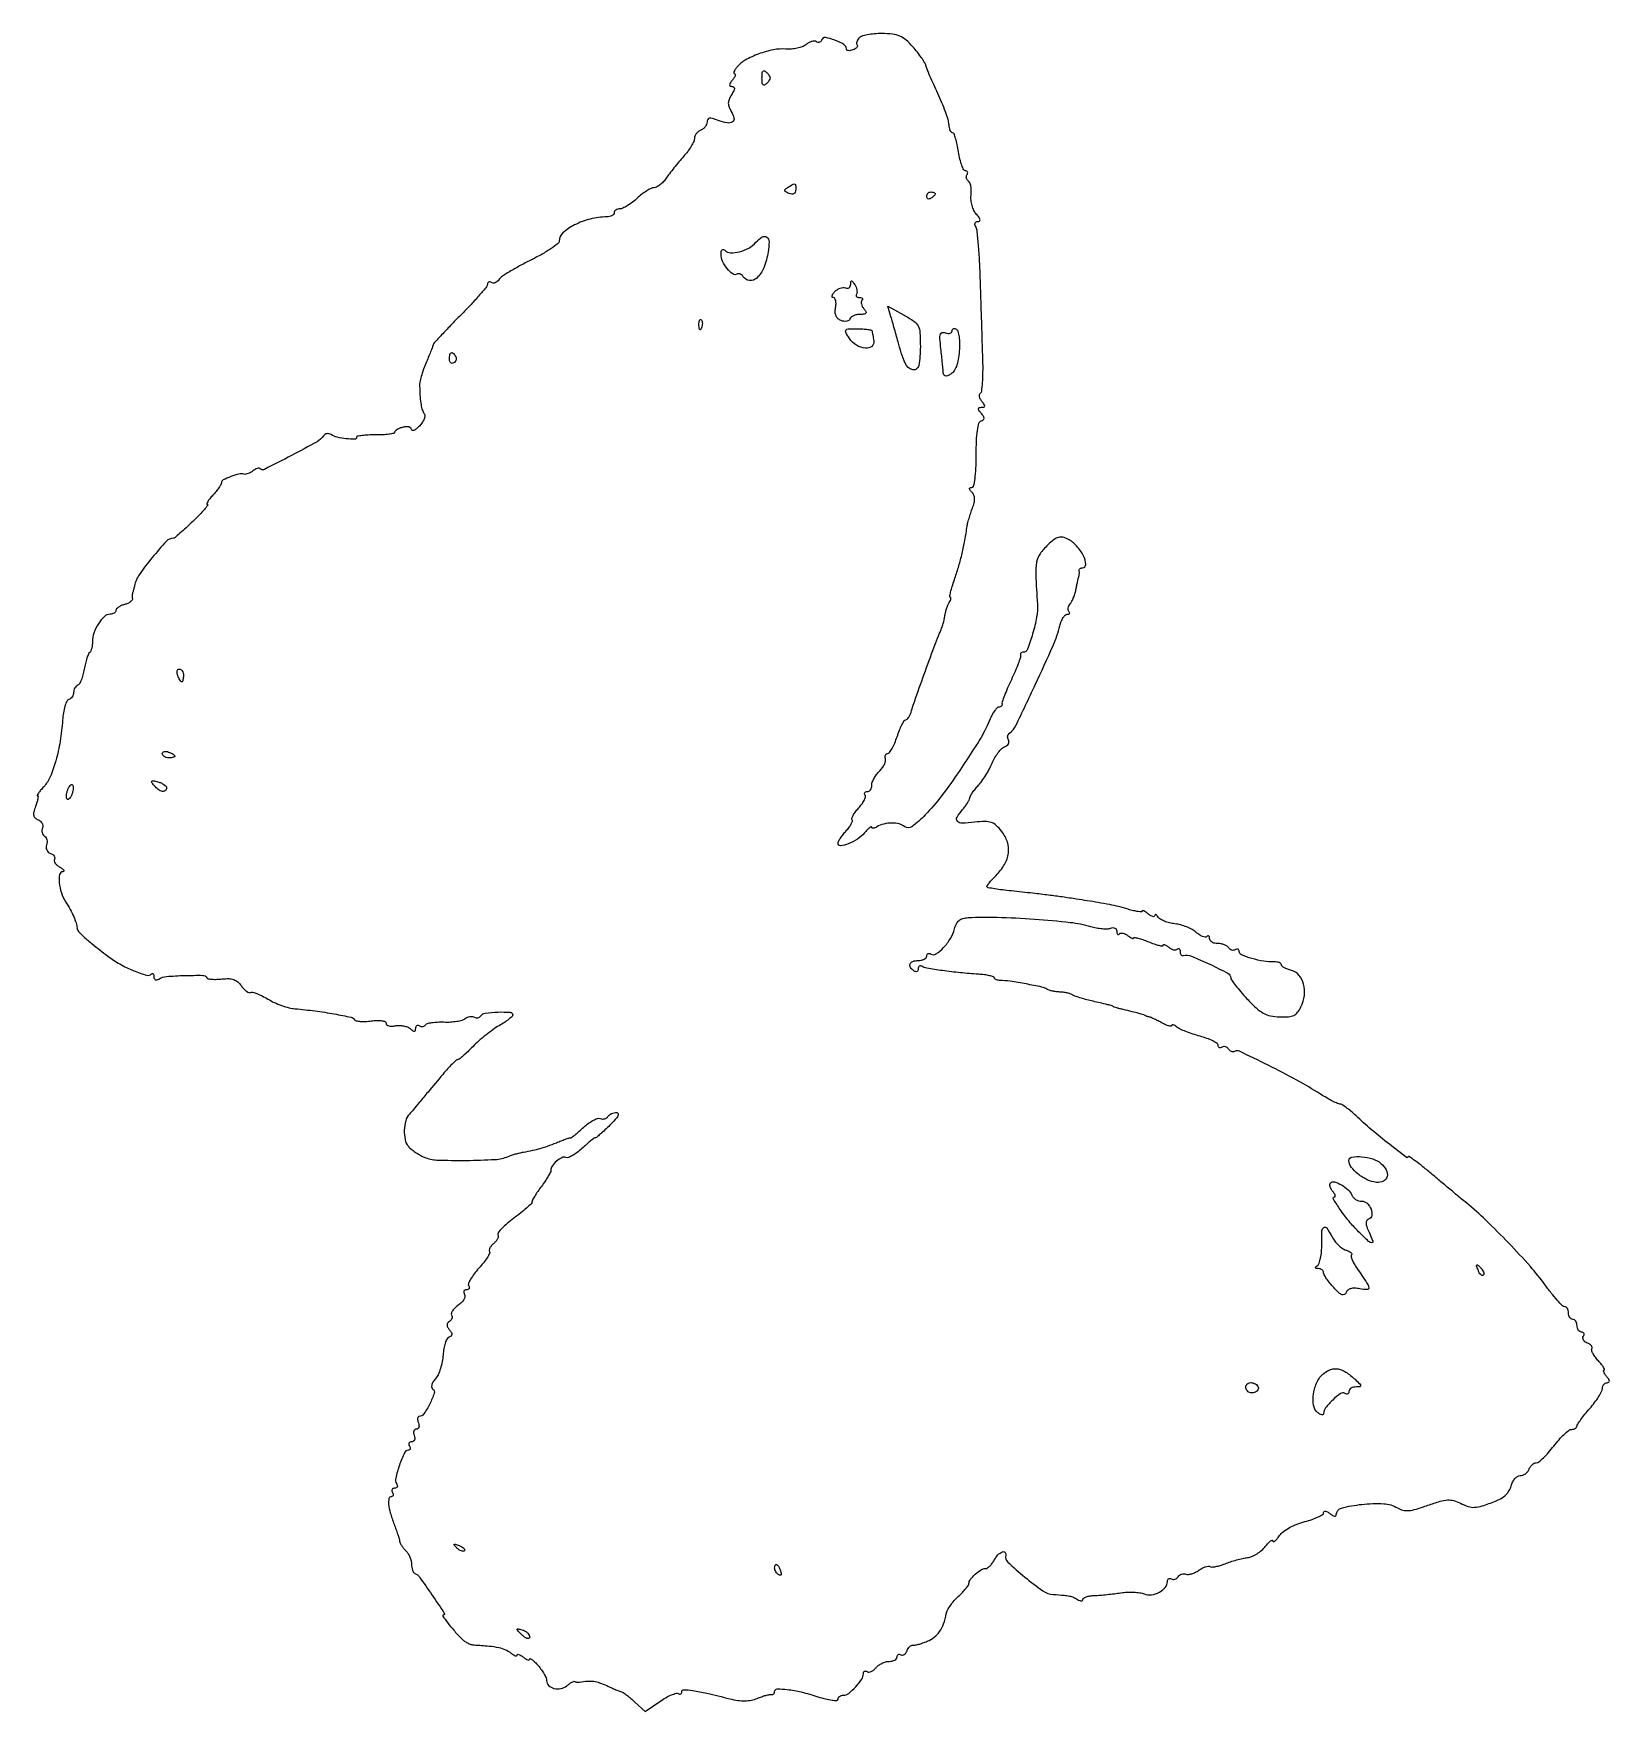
# Model space of a CAD drawing. Extents: x 1 to 374, y 0 to 398.
import ezdxf

# ---------------------------------------------------------------- set-up
doc = ezdxf.new("R2010")
doc.units = 0

msp = doc.modelspace()

# ---------------------------------------------------------------- linework, layer by layer
for points in [[(195.940353, 396.42813, 0.049733), (195.62673, 395.963093, 0.06565), (195.445479, 395.48568, 0.081476), (195.41663, 395.069086, 0.174733), (195.551804, 394.781529, -0.252374), (195.627119, 394.530037, -0.13246), (195.475967, 394.230127, -0.078221), (195.096415, 393.920396, -0.040501), (194.543128, 393.654923, -0.044476), (193.951726, 393.486454, -0.082098), (193.453294, 393.474094, -0.131513), (193.126133, 393.612632, -0.231168), (193, 393.87087, 0.264147), (192.407978, 394.913308, 0.043846), (190.249887, 395.956223, 0.046063), (188.030314, 396.571624, 0.372825), (187.191349, 396.074046, -0.100159), (186.979486, 395.705221, -0.123535), (186.654038, 395.480694, -0.124977), (186.264173, 395.437862, -0.103956), (185.870785, 395.579859, 0.143716), (185.389532, 395.712065, 0.064147), (184.7333, 395.615906, 0.055885), (184.015213, 395.324698, 0.04899), (183.344327, 394.870803, -0.082486), (182.52055, 394.39021, -0.036943), (181.315057, 394.030902, -0.035276), (179.954698, 393.831839, -0.040141), (178.638132, 393.839031, 0.071287), (175.71027, 393.673043, 0.038738), (172.236682, 392.687711, 0.03881), (169.046419, 391.219101, 0.092531), (167.047949, 389.557775, 0.026897), (166.603288, 388.959229, 0.06181), (166.353693, 388.457596, 0.1367), (166.332296, 388.136394, 0.355312), (166.5, 388, -0.341777), (166.670922, 387.867713, -0.144806), (166.660392, 387.559375, -0.064878), (166.426283, 387.07637, -0.027963), (166, 386.5, 0.024274), (165.475408, 385.80154, 0.130689), (165.320209, 385.356783, 0.304377), (165.465892, 385.099428, 0.116716), (165.886029, 385, -0.159423), (166.3038, 384.863321, -0.254651), (166.459773, 384.531774, -0.103384), (166.298872, 383.938927, -0.021801), (165.767927, 383, 0.041305), (165.204724, 381.906696, 0.09675), (165.022637, 381.009458, 0.098245), (165.192673, 380.118312, 0.043489), (165.738975, 379.04636, -0.084532), (166.365564, 377.520209, -0.31187), (165.995837, 376.604388, -0.195738), (164.739744, 376.355143, -0.043181), (162.583916, 376.968095, 0.01967), (161.278073, 377.406621, 0.108646), (160.542618, 377.456863, 0.237352), (160.149469, 377.17955, 0.123218), (160, 376.582238, -0.097849), (159.888147, 376.016154, -0.066865), (159.559375, 375.44682, -0.064065), (159.073438, 374.960666, -0.072944), (158.5, 374.638374, 0.073325), (157.926564, 374.31551, 0.064157), (157.440625, 373.827699, 0.066866), (157.111869, 373.255908, 0.097374), (157, 372.686924, -0.111184), (156.839195, 371.972716, -0.024677), (156.243378, 370.861731, -0.024473), (155.410238, 369.618864, -0.02146), (154.424267, 368.405539, 0.007377), (153.325446, 367.128551, 0.005542), (152.152993, 365.692565, 0.005604), (151.079852, 364.316719, 0.012806), (150.309257, 363.25, -0.036929), (149.621791, 362.389036, -0.039703), (148.830436, 361.660937, -0.043179), (148.055647, 361.155396, -0.123578), (147.436512, 361, 0.11328), (146.750527, 360.842563, 0.02599), (145.702346, 360.265625, 0.025576), (144.536096, 359.456961, 0.022502), (143.405499, 358.5, -0.022835), (142.273391, 357.543052, -0.025811), (141.102627, 356.734375, -0.026299), (140.048481, 356.158112, -0.112393), (139.353977, 356, 0.067506), (138.836429, 355.929805, 0.084241), (138.397731, 355.724506, 0.099619), (138.104362, 355.41979, 0.142923), (138, 355.062149, -0.178831), (137.866935, 354.702007, -0.089934), (137.485938, 354.391654, -0.070709), (136.919572, 354.176532, -0.051542), (136.25, 354.096595, 0.057313), (132.332866, 353.583164, 0.056532), (128.615239, 352.193269, 0.064452), (125.872763, 350.319266, 0.213828), (125, 348.371773, -0.235021), (124.699107, 347.76699, -0.014544), (123.017188, 346.57035, -0.019088), (120.836426, 345.22993, -0.012798), (118.25, 343.859121, 0.009508), (115.605661, 342.479832, 0.012412), (113.244446, 341.113376, 0.01005), (111.338359, 339.892873, 0.103609), (110.68854, 339.228968, -0.071334), (110.307986, 338.786777, -0.085631), (109.83975, 338.501691, -0.098718), (109.358934, 338.414565, -0.134817), (108.93854, 338.537985, 0.07797), (108.579713, 338.688827, 0.155729), (108.275696, 338.668533, 0.185507), (108.074176, 338.483611, 0.115885), (108, 338.167868, -0.174344), (107.786581, 337.574409, -0.00578), (106.141255, 335.628901, -0.010378), (104.097065, 333.364401, -0.006968), (101.672359, 330.858851, 0.003775), (99.231939, 328.369075, 0.005639), (97.140071, 326.152932, 0.002584), (95.393977, 324.241077, 0.112522), (95.128917, 323.768151, -0.020965), (94.971699, 323.307157, -0.001904), (94.527239, 322.176033, -0.002466), (93.985171, 320.831156, -0.001926), (93.383691, 319.375877, 0.015252), (92.802639, 317.856544, 0.01568), (92.32108, 316.318432, 0.015602), (91.987847, 314.961768, 0.061775), (91.913991, 314.107726, 0.007504), (92.055391, 311.398179, 0.024317), (92.26335, 309.609909, 0.036967), (92.565006, 308.368073, 0.080998), (93.010158, 307.5, -0.183543), (93.156323, 306.976828, -0.070098), (92.980604, 306.228291, -0.057203), (92.536624, 305.385432, -0.043237), (91.873851, 304.575035, -0.026534), (91.153142, 303.90926, -0.067532), (90.550444, 303.533173, -0.174556), (90.173393, 303.503933, -0.337661), (90, 303.731415, 0.207221), (89.840086, 304.100699, 0.120895), (89.4125, 304.341481, 0.082785), (88.765881, 304.410962, 0.049447), (88, 304.289749, 0.029672), (87.234134, 304.040104, 0.041335), (86.5875, 303.7221, 0.04751), (86.131922, 303.386693, 0.213462), (86, 303.091768, -0.352241), (85.788323, 302.828578, -0.019586), (84.678125, 302.630053, -0.023191), (83.225196, 302.496873, -0.014093), (81.5, 302.4678, 0.012979), (79.774752, 302.442569, 0.021406), (78.321875, 302.32114, 0.016945), (77.199985, 302.140003, 0.358479), (77, 301.896914, -0.413918), (76.559543, 301.456012, -0.026459), (74.551909, 301.560295, -0.032168), (72.40879, 301.926226, -0.080207), (70.945331, 302.533787, 0.08553), (70.450593, 302.733075, 0.092899), (69.932298, 302.747082, 0.099303), (69.471354, 302.575576, 0.113857), (69.138197, 302.245403, -0.126479), (67.655153, 300.84705, -0.005989), (61.569348, 297.582047, -0.003451), (55.176287, 294.306102, -0.323647), (54.204325, 294.462342, 0.193677), (53.914175, 294.585968, 0.075296), (53.473563, 294.5283, 0.059775), (52.958926, 294.310801, 0.043392), (52.447269, 293.956237, -0.041041), (51.91084, 293.580766, -0.041585), (51.322582, 293.299841, -0.045005), (50.770708, 293.145642, -0.112652), (50.35526, 293.163038, 0.12547), (49.112906, 293.183628, 0.032812), (47.191904, 292.592199, 0.028391), (45.409209, 291.793886, 0.280259), (45, 291.121174, -0.134394), (44.887465, 290.710062, -0.018294), (44.401057, 289.952798, -0.019973), (43.741804, 289.081049, -0.015651), (42.961045, 288.188561, 0.017072), (42.229823, 287.347893, 0.036575), (41.738525, 286.64289, 0.066243), (41.53553, 286.16703, 0.495984), (41.66249, 286, -0.6198), (41.756598, 285.810577, -0.014783), (40.962573, 284.825, -0.01605), (39.785357, 283.535302, -0.008353), (38.240083, 282, -0.004853), (36.613332, 280.466957, -0.00746), (35.17294, 279.175, -0.003137), (33.926032, 278.103391, -0.177752), (33.644392, 278, 0.208414), (31.972846, 277.271614, 0.015404), (28.613934, 273.427196, 0.020049), (25.543543, 269.364748, 0.099419), (24.410435, 266.75, -0.008293), (24.331468, 266.408628, -0.004773), (24.225623, 266, -0.004767), (24.111449, 265.591491, -0.007941), (24.006579, 265.25, 0.040117), (23.923828, 264.902293, 0.023208), (23.877881, 264.474704, 0.023085), (23.871569, 264.038673, 0.035639), (23.910283, 263.663887, -0.212953), (23.820406, 263.305109, -0.069493), (23.418259, 262.917542, -0.054848), (22.794652, 262.561658, -0.038324), (22.028704, 262.297255, 0.038334), (21.252211, 262.029196, 0.049949), (20.595932, 261.663087, 0.059301), (20.142873, 261.259971, 0.183313), (20, 260.883369, -0.154439), (19.893395, 260.546466, -0.09784), (19.593159, 260.25949, -0.080275), (19.144594, 260.065832, -0.061916), (18.61501, 260, 0.193436), (17.271596, 259.460067, 0.059342), (15.856629, 257.73846, 0.056974), (14.783585, 255.54834, 0.091412), (14.45422, 253.5, -0.032457), (14.420422, 252.695839, -0.036304), (14.282033, 251.933049, -0.039145), (14.068922, 251.311479, -0.129577), (13.803763, 250.97421, 0.134875), (13.498658, 250.577702, 0.018212), (13.133851, 249.582322, 0.019921), (12.784134, 248.343035, 0.015586), (12.500906, 246.97421, -0.023096), (12.199316, 245.619474, -0.030564), (11.794258, 244.422633, -0.031322), (11.351357, 243.505924, -0.181893), (10.947143, 243.166667, 0.110885), (10.584945, 242.939957, 0.068579), (10.278223, 242.539583, 0.063521), (10.070722, 242.034643, 0.065853), (10, 241.5, -0.080384), (9.912836, 240.961331, -0.068491), (9.658267, 240.444422, -0.070176), (9.2813, 240.026993, -0.093878), (8.836653, 239.778884, 0.207496), (8.367574, 239.358306, 0.034539), (7.929108, 238.199133, 0.032918), (7.577771, 236.676407, 0.023814), (7.380772, 234.945551, -0.02369), (6.810443, 229.923487, -0.028803), (5.786299, 225.301136, -0.03159), (4.447689, 221.502315, -0.087239), (2.908172, 219.131809, 0.012153), (2.182, 218.313346, 0.024289), (1.656549, 217.626219, 0.031198), (1.357594, 217.12963, 0.562751), (1.436294, 217, -0.424911), (1.579678, 216.851302, -0.034814), (1.516257, 216.255145, -0.03023), (1.319489, 215.437007, -0.016715), (0.986435, 214.464323, 0.027221), (0.570031, 213.159415, 0.110048), (0.540775, 212.329745, 0.168181), (0.864554, 211.760577, 0.088715), (1.568657, 211.33528, -0.085283), (2.120203, 211.007239, -0.093608), (2.509792, 210.522905, -0.100385), (2.678371, 209.959293, -0.114735), (2.601145, 209.402983, 0.078319), (2.481899, 208.843759, 0.076942), (2.539222, 208.271366, 0.081899), (2.759447, 207.773993, 0.109676), (3.111848, 207.430874, -0.117047), (3.461457, 207.080418, -0.081785), (3.673452, 206.561662, -0.075031), (3.718821, 205.957567, -0.073027), (3.585032, 205.360995, 0.101929), (3.487589, 204.769415, 0.09858), (3.629652, 204.179788, 0.097238), (3.989252, 203.683278, 0.096221), (4.511115, 203.357361, -0.060051), (5.038126, 203.078716, -0.0909), (5.403161, 202.712051, -0.120211), (5.55235, 202.318796, -0.170858), (5.473224, 201.956676, 0.201048), (5.410555, 201.560198, 0.08838), (5.629542, 201.064965, 0.066943), (6.088929, 200.547829, 0.045925), (6.728968, 200.091869, -0.024373), (7.344912, 199.69188, -0.084843), (7.676309, 199.354756, -0.313375), (7.676348, 199.143845, -0.237889), (7.466978, 199.030409, 0.349537), (6.686739, 198.370613, 0.072799), (6.588738, 196.449781, 0.057361), (7.102584, 194.026644, 0.061609), (8.146983, 191.845793, -0.017413), (9.199641, 190.069055, -0.023276), (10.020636, 188.384527, -0.026227), (10.576947, 186.881595, -0.056953), (10.806996, 185.674264, 0.165815), (11.13851, 184.896979, 0.02471), (12.353876, 183.671345, 0.01666), (14.423383, 181.903747, 0.003683), (18.091063, 179.02065, 0.038513), (20.903515, 177.170604, 0.029549), (24.223277, 175.584248, 0.023465), (27.287126, 174.501242, 0.276286), (28.463663, 174.796997, -0.174765), (28.665938, 174.892066, -0.25612), (28.842451, 174.81574, -0.123546), (28.96308, 174.542215, -0.042403), (29, 174.10765, 0.108322), (29.090999, 173.692538, 0.186433), (29.341546, 173.449319, 0.161629), (29.721321, 173.418322, 0.078794), (30.175042, 173.608182, -0.118019), (31.983985, 174.204882, -0.014079), (36.22423, 174.44052, -0.009792), (40.568286, 174.474296, -0.256784), (41.549778, 173.919457, 0.20859), (41.891108, 173.682952, 0.028365), (42.772027, 173.56066, 0.02873), (43.889376, 173.534081, 0.020565), (45.136174, 173.627498, -0.037579), (46.710066, 173.691729, -0.077645), (47.91615, 173.460631, -0.08949), (48.88378, 172.902999, -0.06471), (49.725167, 171.981991, 0.034026), (50.32074, 171.244049, 0.050539), (50.943132, 170.695145, 0.064011), (51.500738, 170.394926, 0.234044), (51.889075, 170.431445, -0.207965), (52.367328, 170.500544, -0.024911), (53.405606, 170.160607, -0.026321), (54.655839, 169.604015, -0.018728), (55.995409, 168.856598, 0.029488), (57.504478, 168.056667, 0.021362), (59.267597, 167.340678, 0.021693), (61.006557, 166.803419, 0.043291), (62.424756, 166.560351, -0.011606), (67.172914, 166.053108, -0.012926), (71.723982, 165.339711, -0.006926), (75.692605, 164.555077, -0.204839), (76.514217, 163.976996, 0.20912), (76.901471, 163.709253, 0.030182), (77.876222, 163.579557, 0.029979), (79.11386, 163.564714, 0.021505), (80.491772, 163.690385, -0.024837), (81.888178, 163.80837, -0.047667), (83.009041, 163.740325, -0.068562), (83.759245, 163.514162, -0.29327), (84, 163.138998, 0.225519), (84.169856, 162.781562, 0.103446), (84.639171, 162.538776, 0.071647), (85.342525, 162.44811, 0.043879), (86.175903, 162.533876, -0.05272), (87.106288, 162.613065, -0.042882), (88.101588, 162.507021, -0.044498), (89.01086, 162.244772, -0.080924), (89.675903, 161.854014, 0.024958), (90.320011, 161.371619, 0.165277), (90.702348, 161.267727, 0.312002), (90.925817, 161.443731, 0.074839), (91, 161.936572, -0.085618), (91.070344, 162.34436, -0.164457), (91.273452, 162.601977, -0.18004), (91.576197, 162.669963, -0.104936), (91.930902, 162.542705, 0.084311), (92.323714, 162.383369, 0.093213), (92.733093, 162.370577, 0.100482), (93.095068, 162.504739, 0.116013), (93.354542, 162.764645, -0.192335), (93.763808, 163.067579, -0.026225), (94.826532, 163.288239, -0.027059), (96.172221, 163.42079, -0.019799), (97.673641, 163.427525, 0.02325), (99.226953, 163.445208, 0.025197), (100.730327, 163.608598, 0.025786), (101.993877, 163.878181, 0.100331), (102.706195, 164.232659, -0.06497), (103.240101, 164.546913, -0.062298), (103.84439, 164.71924, -0.067188), (104.424693, 164.730377, -0.110089), (104.887097, 164.569778, 0.092904), (105.302275, 164.409558, 0.09629), (105.741837, 164.413498, 0.099249), (106.137416, 164.580188, 0.105532), (106.428115, 164.883688, -0.227134), (107.467347, 165.550585, -0.02331), (110.458137, 165.782029, -0.021965), (113.407719, 165.74279, -0.39755), (114, 165.115608, -0.21082), (113.84065, 164.754477, -0.017718), (113.045313, 164.07877, -0.021158), (111.995075, 163.318621, -0.014702), (110.75, 162.547008, 0.023815), (109.289514, 161.604644, 0.012731), (107.574139, 160.311126, 0.012648), (105.886551, 158.898734, 0.01926), (104.502389, 157.581401, -0.009416), (103.309857, 156.400851, -0.01354), (102.20714, 155.405161, -0.009275), (101.261393, 154.626492, -0.169151), (100.89819, 154.5, 0.188585), (100.542104, 154.360743, 0.009387), (99.619146, 153.475832, 0.014044), (98.549369, 152.349341, 0.009598), (97.395801, 151.013471, -0.000276), (93.931109, 146.846674, -0.001156), (91.841526, 144.348234, -0.001828), (90.441123, 142.693982, -0.006014), (89.5, 141.616979, 0.114515), (88.630918, 140.034268, 0.060704), (88.288346, 137.810725, 0.060901), (88.48955, 135.582313, 0.119462), (89.258795, 133.987804, 0.04803), (89.911314, 133.332515, 0.022338), (90.869771, 132.608628, 0.021888), (91.951872, 131.932581, 0.028469), (93, 131.416248, 0.091698), (96.033169, 130.74459, 0.010977), (102.928617, 130.654365, 0.011193), (109.81639, 130.869698, 0.087652), (112.926503, 131.59297, -0.020768), (113.672282, 131.875235, -0.010734), (114.625285, 132.168805, -0.010653), (115.619521, 132.429094, -0.015879), (116.5, 132.61032, 0.009355), (118.729023, 133.038886, 0.017505), (120.511167, 133.481934, 0.017717), (122.243764, 134.044777, 0.009851), (124.3151, 134.846344, -0.005522), (125.428261, 135.288234, -0.007484), (126.443836, 135.661113, -0.005253), (127.299363, 135.950723, -0.07914), (127.608744, 136, 0.160611), (127.903391, 136.097153, 0.007631), (128.741708, 136.737445, 0.011876), (129.721982, 137.548609, 0.008209), (130.793644, 138.510452, -0.029498), (131.919114, 139.437234, -0.037463), (133.062788, 140.146343, -0.041043), (134.070878, 140.570284, -0.172178), (134.717975, 140.554126, 0.080343), (135.227818, 140.447782, 0.077549), (135.751788, 140.505385, 0.081799), (136.209116, 140.713754, 0.107023), (136.526992, 141.043674, -0.093311), (136.861164, 141.409905, -0.052957), (137.377832, 141.719079, -0.050344), (137.98527, 141.92906, -0.05812), (138.593495, 142, -0.327501), (138.938281, 141.747032, -0.200913), (138.88996, 141.221685, -0.060956), (138.244478, 140.298197, -0.016244), (137, 139, -0.006292), (135.793944, 137.850363, -0.009458), (134.710937, 136.88125, -0.004895), (133.779122, 136.0944, -0.174608), (133.517044, 136, 0.16495), (133.256896, 135.911777, 0.005964), (132.420831, 135.25504, 0.010379), (131.445181, 134.435712, 0.007031), (130.366618, 133.463966, -0.025686), (129.240467, 132.523006, -0.033888), (128.119598, 131.793545, -0.036018), (127.145499, 131.338306, -0.184963), (126.559832, 131.338667, 0.208632), (125.592301, 131.295141, 0.063259), (124.337934, 130.468528, 0.062294), (123.297187, 129.322638, 0.162523), (122.982171, 128.269668, -0.128349), (122.879171, 127.817072, -0.013049), (122.341498, 126.84484, -0.01564), (121.622927, 125.705143, -0.011855), (120.767059, 124.5, 0.010239), (119.908364, 123.299115, 0.013652), (119.181425, 122.172386, 0.010877), (118.62691, 121.212655, 0.121268), (118.513834, 120.788975, -0.197286), (118.337132, 120.381329, -0.009898), (117.254505, 119.367878, -0.014658), (115.877075, 118.199897, -0.009972), (114.246184, 116.949658, 0.016627), (112.651327, 115.692995, 0.02656), (111.386688, 114.506073, 0.024644), (110.511694, 113.497711, 0.314548), (110.485173, 113.02399, -0.179215), (110.564903, 112.628458, -0.074446), (110.399061, 112.100525, -0.060461), (110.029192, 111.528233, -0.045915), (109.5, 111, 0.041103), (108.966791, 110.477887, 0.055979), (108.586026, 109.923604, 0.06935), (108.401678, 109.421068, 0.194055), (108.464061, 109.058151, -0.262097), (108.482451, 108.608891, -0.023846), (107.905136, 107.599267, -0.026031), (107.044836, 106.392087, -0.017234), (105.940601, 105.09611, 0.022294), (104.846199, 103.785038, 0.032505), (104.014085, 102.531436, 0.033895), (103.500105, 101.476182, 0.239175), (103.546568, 100.924652, -0.098311), (103.678318, 100.572044, -0.175634), (103.621743, 100.271616, -0.169869), (103.383164, 100.070494, -0.091224), (103, 100, 0.11239), (102.626863, 99.915053, 0.183989), (102.406445, 99.682774, 0.158471), (102.378049, 99.332844, 0.080225), (102.549392, 98.920083, -0.188122), (102.64567, 98.395979, -0.08168), (102.396501, 97.720143, -0.064318), (101.855761, 97.000921, -0.046695), (101.091679, 96.351661, 0.037068), (100.316933, 95.718572, 0.054132), (99.747381, 95.047051, 0.069177), (99.448004, 94.438409, 0.221669), (99.499582, 94.000676, -0.12269), (99.62093, 93.621088, -0.100766), (99.563237, 93.198226, -0.091081), (99.334273, 92.796574, -0.07953), (98.967754, 92.480071, 0.09339), (98.553372, 92.101844, 0.165906), (98.411325, 91.667277, 0.126227), (98.551652, 91.14818, 0.044424), (98.993179, 90.508218, -0.036928), (99.452275, 89.86365, -0.151029), (99.567576, 89.403056, -0.21813), (99.386892, 89.059386, -0.084067), (98.899986, 88.799995, 0.191998), (98.427733, 88.40131, 0.041511), (97.99612, 87.400911, 0.037658), (97.660285, 86.080492, 0.028293), (97.484915, 84.591127, -0.033682), (97.279496, 82.994761, -0.028806), (96.855114, 81.352691, -0.029838), (96.292169, 79.901991, -0.069681), (95.666112, 78.923016, 0.03927), (95.089972, 78.132156, 0.077018), (94.789296, 77.415735, 0.117303), (94.783547, 76.846228, 0.201091), (95.055323, 76.465809, -0.352277), (95.394285, 75.507022, -0.031731), (94.328711, 72.993906, -0.03209), (92.924689, 70.590065, -0.249494), (91.815777, 70, 0.24111), (91.57691, 69.877704, 0.127356), (91.453049, 69.559375, 0.078717), (91.47214, 69.074947, 0.042503), (91.638374, 68.5, -0.062927), (91.779282, 67.92599, -0.109632), (91.728935, 67.440625, -0.151303), (91.500163, 67.121579, -0.163532), (91.138374, 67, 0.163532), (90.776585, 66.878421, 0.151303), (90.547812, 66.559375, 0.109632), (90.497466, 66.07401, 0.062927), (90.638374, 65.5, -0.069008), (90.771857, 64.926317, -0.116977), (90.70238, 64.440625, -0.152575), (90.444764, 64.120613, -0.148627), (90.047972, 64, 0.095723), (89.65063, 63.923227, 0.173661), (89.406028, 63.70625, 0.171987), (89.353415, 63.381563, 0.093667), (89.5, 63, -0.063579), (89.674069, 62.617006, -0.134613), (89.684411, 62.29375, -0.191556), (89.534956, 62.081796, -0.145542), (89.259905, 62, 0.294366), (88.310651, 61.388125, 0.023216), (87.145967, 58.465808, 0.025363), (86.265362, 55.427635, 0.198803), (86.496397, 54.00583, -0.087949), (86.648964, 53.621765, -0.166804), (86.607006, 53.295462, -0.178234), (86.377974, 53.077961, -0.102056), (86, 53, 0.101261), (85.621649, 52.922582, 0.177706), (85.391936, 52.70625, 0.167455), (85.348919, 52.381806, 0.088621), (85.5, 52, -0.066613), (85.671224, 51.617141, -0.139602), (85.674491, 51.29375, -0.191019), (85.514619, 51.081163, -0.137993), (85.226136, 51, 0.350735), (84.660128, 50.54727, 0.080858), (84.581364, 49.238608, 0.04626), (84.982937, 47.191478, 0.018872), (85.886524, 44.5, -0.00555), (86.333295, 43.278113, -0.006148), (86.737314, 42.0875, -0.005735), (87.057698, 41.064044, -0.031401), (87.189246, 40.5, 0.07437), (87.343925, 40.025, 0.026791), (87.695993, 39.40558, 0.025873), (88.160447, 38.757951, 0.027885), (88.678571, 38.178571, -0.058621), (89.184596, 37.537608, -0.038984), (89.61183, 36.703274, -0.039048), (89.903471, 35.815104, -0.059875), (90, 35.011905, 0.040776), (90.059689, 34.281217, 0.048094), (90.237412, 33.610789, 0.054856), (90.497863, 33.091445, 0.152457), (90.808212, 32.833333, -0.140291), (91.866713, 31.994835, -0.005138), (94.838554, 27.759195, -0.003698), (97.777224, 23.40933, -0.598596), (97.557828, 23, 0.603057), (97.419588, 22.737974, 0.012469), (98.510767, 21.22492, 0.01639), (100.011176, 19.378997, 0.01135), (101.821429, 17.388409, 0.050932), (102.450438, 16.849576, 0.036572), (103.247768, 16.378707, 0.037144), (104.082433, 16.039429, 0.063286), (104.821429, 15.900807, -0.008649), (108.368265, 15.629572, -0.029812), (110.646822, 15.277671, -0.046505), (112.23846, 14.775224, -0.073633), (113.45881, 14.034185, 0.027195), (114.05099, 13.594799, 0.062663), (114.547275, 13.34965, 0.138989), (114.864763, 13.331394, 0.351496), (115, 13.5, -0.341777), (115.132287, 13.670922, -0.144806), (115.440625, 13.660392, -0.064878), (115.92363, 13.426283, -0.027963), (116.5, 13, 0.029148), (117.07639, 12.575809, 0.068322), (117.559375, 12.348587, 0.153462), (117.8669, 12.34897, 0.327233), (118, 12.530565, -0.526973), (118.160332, 12.640445, -0.071129), (118.5875, 12.400836, -0.035152), (119.231399, 11.83211, -0.015648), (120, 11, -0.024146), (120.765505, 10.026119, -0.026093), (121.4125, 9.007123, -0.026831), (121.870602, 8.082245, -0.101911), (122, 7.453979, 0.201623), (122.480021, 6.311979, 0.131973), (123.742018, 5.601849, 0.112229), (125.36631, 5.558644, 0.124587), (126.780443, 6.232747, -0.019544), (127.39063, 6.70013, -0.029277), (127.960576, 7.054307, -0.028832), (128.433568, 7.276888, -0.257331), (128.653695, 7.25, 0.090801), (128.838854, 7.161885, 0.035229), (129.118585, 7.107321, 0.033435), (129.437445, 7.08965, 0.035296), (129.75, 7.11535, -0.021732), (131.690821, 7.328029, -0.049461), (133.163101, 7.279201, -0.051667), (134.557561, 6.944986, -0.025727), (136.239522, 6.253761, 0.005127), (137.344153, 5.745668, 0.006089), (138.3977, 5.289417, 0.005338), (139.294154, 4.925292, 0.038485), (139.739522, 4.788394, -0.09533), (140.164872, 4.602832, -0.011922), (140.984786, 4.010909, -0.013683), (141.932021, 3.250384, -0.010952), (142.910813, 2.38188), (145.321626, 0.146448), (148.827863, 2.528998, -0.019696), (150.231599, 3.404109, -0.027908), (151.548822, 4.060454, -0.027072), (152.645568, 4.463706, -0.216224), (153.16705, 4.396757, 0.08781), (153.485109, 4.270309, 0.166667), (153.755321, 4.304829, 0.178344), (153.935422, 4.494146, 0.102224), (154, 4.806709, -0.421066), (154.489603, 5.285016, -0.030483), (156.577271, 5.108636, -0.020996), (159.933978, 4.472751, -0.00518), (165.382995, 3.141804, 0.026347), (167.27978, 2.762753, 0.039814), (168.959552, 2.65346, 0.044741), (170.476644, 2.811863, 0.050029), (171.882995, 3.236797, -0.014141), (172.939946, 3.640834, -0.017208), (173.951567, 3.956467, -0.015892), (174.810135, 4.163155, -0.104511), (175.25, 4.161482, 0.112846), (175.535833, 4.165103, 0.125003), (175.779687, 4.293961, 0.117569), (175.942718, 4.531296, 0.092218), (176, 4.839235, -0.405971), (176.605488, 5.462057, -0.036467), (178.998497, 5.355069, -0.031341), (182.302328, 4.753048, -0.017312), (186.25, 3.628455, 0.017128), (188.071888, 3.10872, 0.030511), (189.604688, 2.82562, 0.034527), (190.723457, 2.76671, 0.409413), (191, 3.047831, -0.133194), (191.098474, 3.410936, -0.100517), (191.375342, 3.7203, -0.087573), (191.789499, 3.928449, -0.072882), (192.277759, 4, 0.167113), (193.532617, 4.431455, 0.039673), (195.18683, 5.946869, 0.040164), (196.590053, 7.71961, 0.148397), (197, 9.070448, -0.094063), (197.0679, 9.428183, -0.172316), (197.260466, 9.649329, -0.173339), (197.548434, 9.698707, -0.095319), (197.886693, 9.570027, 0.165938), (198.317852, 9.471484, 0.078442), (198.875922, 9.620389, 0.064546), (199.470716, 9.981976, 0.050777), (200.009138, 10.51101, -0.063794), (200.620155, 11.080982, -0.044312), (201.433419, 11.562609, -0.044516), (202.312994, 11.890812, -0.067142), (203.122445, 12, 0.054449), (203.84071, 12.078451, 0.074129), (204.448468, 12.311086, 0.09374), (204.856296, 12.654939, 0.172524), (205, 13.059017, -0.093902), (205.068535, 13.420729, -0.172183), (205.262969, 13.644424, -0.17347), (205.553712, 13.694547, -0.095482), (205.895215, 13.564761, 0.161736), (206.281501, 13.473141, 0.121942), (206.696943, 13.615674, 0.094509), (207.080182, 13.981129, 0.063656), (207.36739, 14.515019, -0.046417), (207.645604, 15.077726, -0.060485), (208.003353, 15.526728, -0.074081), (208.381984, 15.802397, -0.176171), (208.722174, 15.847794, 0.103584), (209.174656, 15.843418, 0.016631), (210.039263, 16.045879, 0.017776), (211.055932, 16.359069, 0.014767), (212.113615, 16.761914, 0.064759), (213.806487, 17.73745, 0.078126), (215.073091, 19.062783, 0.067793), (215.993442, 20.86822, 0.035859), (216.651411, 23.298842, -0.076168), (216.956683, 24.149049, -0.027249), (217.633296, 25.249549, -0.026289), (218.518952, 26.394718, -0.028138), (219.501179, 27.413513, 0.014113), (220.458228, 28.35205, 0.019032), (221.265971, 29.256677, 0.01633), (221.872135, 30.040681, 0.157663), (222, 30.436099, -0.17135), (222.328568, 31.366713, -0.037704), (223.506704, 32.620804, -0.03838), (224.87308, 33.691189, -0.148017), (225.893388, 34, 0.143257), (226.365856, 34.138205, 0.047608), (226.939656, 34.5875, 0.042801), (227.513938, 35.23466, 0.037231), (228, 36, -0.068376), (228.881096, 37.2137, -0.104155), (229.953106, 37.945148, -0.310588), (230.586072, 37.809515, -0.265631), (230.75, 37.134247, 0.281782), (231.191626, 35.527306, 0.015794), (235.247018, 31.958333, 0.020218), (239.523017, 28.70993, 0.137965), (241.999556, 27.847686, -0.005092), (244.523707, 27.66811, -0.030436), (245.82878, 27.481453, -0.052393), (246.768105, 27.183038, -0.036784), (247.75, 26.664552, 0.045611), (248.229573, 26.422025, 0.099878), (248.632812, 26.349499, 0.179011), (248.893163, 26.452104, 0.213435), (249, 26.690983, -0.266181), (249.182767, 27.009973, -0.052343), (249.807813, 27.293318, -0.042938), (250.696395, 27.506252, -0.027772), (251.75, 27.605419, 0.010943), (253.049786, 27.68376, 0.005286), (254.709822, 27.838014, 0.005239), (256.437198, 28.035278, 0.007496), (257.964287, 28.249196, -0.027105), (259.442539, 28.397474, -0.022687), (261.019288, 28.398118, -0.02329), (262.463175, 28.265588, -0.056364), (263.499548, 28.000172, 0.122134), (265.24166, 27.789654, 0.091529), (267.091635, 28.372791, 0.098837), (268.498913, 29.522342, 0.173929), (269, 30.91926, -0.084018), (269.070164, 31.333864, -0.162764), (269.273452, 31.596891, -0.181249), (269.576285, 31.66828, -0.107026), (269.930902, 31.542705, 0.11575), (270.33748, 31.406569, 0.100463), (270.785237, 31.454947, 0.093295), (271.205593, 31.681288, 0.08451), (271.532052, 32.051862, -0.09295), (271.878022, 32.431567, -0.080484), (272.355196, 32.683556, -0.080473), (272.887591, 32.772011, -0.092878), (273.393042, 32.679417, 0.116513), (273.981319, 32.599857, 0.047452), (274.779036, 32.755248, 0.043569), (275.641248, 33.093941, 0.042522), (276.439214, 33.57921, -0.033988), (277.205954, 34.063581, -0.042868), (277.975435, 34.39783, -0.048623), (278.641378, 34.551605, -0.172517), (279.063406, 34.460813, 0.157294), (279.532587, 34.345229, 0.028144), (280.438807, 34.460723, 0.027969), (281.524709, 34.725264, 0.02205), (282.666084, 35.127697, -0.016838), (283.930662, 35.588442, -0.011608), (285.390523, 36.028077, -0.011717), (286.815967, 36.385775, -0.023343), (287.961228, 36.589152, 0.067253), (289.032418, 36.877985, 0.03909), (290.21839, 37.489125, 0.038337), (291.33193, 38.302041, 0.051971), (292.188992, 39.204301, -0.019771), (292.870082, 40.020509, -0.049783), (293.44314, 40.539965, -0.135408), (293.805864, 40.679698, -0.436555), (293.977764, 40.527494, 0.417273), (294.135866, 40.37803, 0.160436), (294.45072, 40.49348, 0.052757), (294.955939, 40.988331, 0.019837), (295.556602, 41.777348, -0.0786), (296.473238, 42.726657, -0.034495), (297.942095, 43.682859, -0.032425), (299.707298, 44.520958, -0.032956), (301.556602, 45.118569, 0.019924), (303.259039, 45.62015, 0.02983), (304.694752, 46.20361, 0.029698), (305.750004, 46.787001, 0.257045), (306, 47.24116, -0.227622), (306.131483, 47.515013, -0.211828), (306.433672, 47.59478, -0.097042), (306.91422, 47.417792, -0.036606), (307.5, 47, 0.036359), (308.087704, 46.580398, 0.097633), (308.567744, 46.403697, 0.213799), (308.868965, 46.484862, 0.225284), (309, 46.760924, -0.341912), (310.20122, 48.312193, -0.036016), (315.016026, 49.193274, -0.039078), (320.215343, 49.353848, -0.125673), (323.5, 48.347575, 0.078292), (324.765424, 47.825866, 0.080233), (326.11903, 47.724618, 0.050658), (327.898775, 48.060797, 0.013197), (330.670595, 48.961889, -0.013008), (333.575118, 49.907333, -0.055457), (335.368035, 50.229656, -0.082698), (336.812309, 50.087743, -0.053956), (338.376752, 49.479564, 0.03921), (340.252137, 48.686222, 0.094309), (341.740527, 48.485941, 0.065465), (343.510358, 48.817227, 0.011965), (346.658104, 49.929697, 0.045744), (348.015435, 50.593872, 0.055294), (349.138029, 51.459687, 0.060595), (349.959589, 52.470852, 0.079004), (350.427156, 53.56579, -0.055076), (350.773262, 54.49673, -0.062906), (351.302886, 55.284951, -0.072638), (351.926631, 55.819448, -0.141808), (352.550437, 56, 0.089486), (353.171602, 56.112068, 0.066594), (353.787606, 56.440625, 0.065516), (354.305267, 56.926585, 0.080102), (354.638374, 57.5, -0.060131), (354.943593, 58.077047, -0.057935), (355.380653, 58.572977, -0.062748), (355.877127, 58.918009, -0.11083), (356.356989, 59.046305, 0.161743), (356.966222, 59.276456, 0.020031), (358.04549, 60.226804, 0.02197), (359.267596, 61.500213, 0.016534), (360.5, 63, -0.018108), (361.740223, 64.499654, -0.023579), (362.985937, 65.773196, -0.02229), (364.093586, 66.715135, -0.157053), (364.75, 66.953695, 0.057605), (365.229246, 67.027161, 0.073703), (365.637505, 67.20671, 0.089843), (365.914722, 67.46018, 0.158718), (366.015973, 67.75, -0.142222), (366.156429, 68.197951, -0.010299), (366.903812, 69.274181, -0.013763), (367.871766, 70.534046, -0.009954), (369.015973, 71.885509, 0.018348), (370.158399, 73.281729, 0.022042), (371.123442, 74.677344, 0.021417), (371.82295, 75.904514, 0.119376), (372, 76.635509, -0.080832), (372.08481, 77.156683, -0.091693), (372.329718, 77.599181, -0.100722), (372.694342, 77.895035, -0.120804), (373.122445, 78, 0.122183), (373.532179, 78.101643, 0.300026), (373.674576, 78.361364, 0.128583), (373.51771, 78.808783, 0.024942), (373, 79.5, -0.024754), (372.568028, 80.076293, -0.055744), (372.315083, 80.559375, -0.119703), (372.273444, 80.871291, -0.383622), (372.41651, 81, 0.518774), (372.525686, 81.154986, 0.053706), (372.294839, 81.631987, 0.032504), (371.796806, 82.32516, 0.015505), (371.073536, 83.151444, -0.026917), (370.339457, 84.029717, -0.038086), (369.792976, 84.889384, -0.042565), (369.478977, 85.621755, -0.221922), (369.528837, 86.046659, 0.201113), (369.580992, 86.376885, 0.111865), (369.395927, 86.747528, 0.079667), (368.993458, 87.104743, 0.050165), (368.430874, 87.388152, -0.069662), (367.88198, 87.691952, -0.099962), (367.513622, 88.106118, -0.123645), (367.381589, 88.56249, -0.148363), (367.495635, 88.992937, 0.081847), (367.653933, 89.377772, 0.160356), (367.624118, 89.704175, 0.182842), (367.413498, 89.921043, 0.110022), (367.059017, 90, -0.140337), (366.655173, 90.115626, -0.099915), (366.311086, 90.440625, -0.085131), (366.079345, 90.926682, -0.06887), (366, 91.5, 0.064853), (365.925306, 92.073457, 0.082425), (365.70625, 92.559375, 0.098894), (365.381354, 92.884432, 0.148195), (365, 93, -0.148195), (364.618646, 93.115568, -0.098894), (364.29375, 93.440625, -0.082425), (364.074694, 93.926543, -0.064853), (364, 94.5, 0.059081), (363.931977, 95.073662, 0.07806), (363.731268, 95.559375, 0.096542), (363.434114, 95.884719, 0.160909), (363.085169, 96, -0.201567), (362.565211, 96.21849, -0.010966), (361.323979, 97.542188, -0.015653), (359.895166, 99.238452, -0.010672), (358.374288, 101.25, 0.025013), (354.947807, 105.521628, 0.009798), (349.820282, 111.07375, 0.009904), (344.383071, 116.514593, 0.020472), (339.884512, 120.5, -0.00241), (338.573474, 121.579556, -0.000625), (336.473164, 123.330526, -0.000636), (334.084057, 125.332489, -0.000648), (331.715834, 127.327323, 0.00618), (329.522877, 129.133433, 0.011208), (327.679026, 130.547365, 0.006558), (326.187941, 131.608846, 0.604995), (326, 131.510374, -0.621431), (325.622403, 131.323887, -0.003441), (321.563395, 134.475403, -0.00952), (317.36128, 137.916242, -0.01218), (313.632449, 141.25, 0.013742), (312.447033, 142.303173, 0.018138), (311.307768, 143.192187, 0.015704), (310.325143, 143.857192, 0.141828), (309.831814, 144, -0.108327), (309.307328, 144.114982, -0.010318), (308.120551, 144.691575, -0.012787), (306.722336, 145.452649, -0.009743), (305.230128, 146.354296, 0.015792), (299.651474, 149.633668, 0.009631), (292.87453, 153.166891, 0.003067), (286.045734, 156.509422, 0.256043), (284.919968, 156.450538, -0.13115), (284.572664, 156.345852, -0.100628), (284.180372, 156.412638, -0.088266), (283.80265, 156.641778, -0.074101), (283.5, 157, 0.088941), (283.185645, 157.350569, 0.094986), (282.775821, 157.560288, 0.099917), (282.334982, 157.597587, 0.110145), (281.930902, 157.457295, -0.086369), (281.575376, 157.314772, -0.165229), (281.273452, 157.350733, -0.179463), (281.072359, 157.55828, -0.103987), (281, 157.902439, 0.248568), (280.754827, 158.365138, 0.031675), (279.751562, 158.956941, 0.031086), (278.37821, 159.549702, 0.021016), (276.75, 160.059229, -0.013669), (275.031265, 160.569493, -0.014612), (273.38125, 161.162751, -0.0143), (271.996726, 161.752978, -0.063859), (271.25, 162.220218, 0.029997), (270.76969, 162.567986, 0.070392), (270.367188, 162.750714, 0.157263), (270.110978, 162.743957, 0.318251), (270, 162.587261, -0.414416), (269.837844, 162.425217, -0.064248), (269.339063, 162.489924, -0.041295), (268.613501, 162.746478, -0.021153), (267.75, 163.179381, 0.007903), (266.833581, 163.66961, 0.008998), (265.940625, 164.109143, 0.008303), (265.171101, 164.455385, 0.048905), (264.75, 164.589565, -0.016907), (264.444536, 164.665791, -0.017231), (264.146875, 164.762066, -0.017272), (263.894671, 164.863332, -0.065608), (263.75, 164.951511, 0.096975), (263.392061, 165.140171, 0.006215), (262.250685, 165.467508, 0.00734), (260.683519, 165.871323, 0.002838), (258.5, 166.386797, -0.006334), (257.715699, 166.577749, -0.008633), (257.014062, 166.770993, -0.00607), (256.434226, 166.949191, -0.092289), (256.25, 167.048489, 0.086076), (255.946957, 167.216683, 0.019679), (255.384109, 167.388085, 0.006736), (254.303718, 167.655661, 0.000394), (251, 168.424053, -0.009659), (249.586707, 168.78049, -0.010662), (248.234375, 169.180645, -0.010113), (247.096325, 169.56949, -0.052411), (246.5, 169.860637, 0.061427), (245.977857, 170.104044, 0.023773), (245.20625, 170.314258, 0.023107), (244.339076, 170.465113, 0.026451), (243.5, 170.526596, -0.02675), (242.659375, 170.588698, -0.023113), (241.787544, 170.74145, -0.023772), (241.009429, 170.954457, -0.060299), (240.478873, 171.201121, 0.087048), (239.236504, 171.700197, 0.00603), (235.521209, 172.438885, 0.009147), (231.780318, 173.065297, 0.028896), (229.25, 173.293239, -0.044559), (228.771398, 173.351494, -0.063038), (228.366599, 173.49291, -0.081196), (228.091985, 173.690638, -0.197843), (227.997995, 173.916667, 0.32934), (227.818944, 174.157281, 0.019939), (226.895606, 174.39785, 0.023507), (225.684862, 174.603189, 0.014556), (224.247995, 174.735588, -0.009479), (219.981, 175.085112, -0.009529), (215.737949, 175.595642, -0.006223), (212.016661, 176.162817, -0.09778), (210.81945, 176.611586, 0.115805), (210.507605, 176.715964, 0.185474), (210.240714, 176.640842, 0.155791), (210.061172, 176.389643, 0.07802), (210, 176, -0.101261), (209.922582, 175.621649, -0.177706), (209.70625, 175.391936, -0.167455), (209.381806, 175.348919, -0.088621), (209, 175.5, -0.106542), (208.164196, 176.303763, -0.248207), (208.074954, 177.141919, -0.21455), (208.735988, 177.77983, -0.086441), (210, 178, 0.050979), (210.765275, 178.07823, 0.070927), (211.4125, 178.311086, 0.09101), (211.847664, 178.654781, 0.182172), (212, 179.059017, -0.103619), (212.074854, 179.41634, -0.179234), (212.283036, 179.632022, -0.165529), (212.595554, 179.669803, -0.086666), (212.963525, 179.522542, 0.292519), (214.201573, 179.541838, 0.05741), (215.987039, 181.043998, 0.05322), (217.64414, 183.22234, 0.074658), (218.582972, 185.474564, -0.056177), (219.027958, 186.663471, -0.104069), (219.671508, 187.462937, -0.103016), (220.587584, 187.94024, -0.054254), (221.858408, 188.153968, -0.022093), (228.707903, 188.250147, -0.010424), (237.541623, 187.799368, -0.009455), (245.990794, 187.030563, -0.043532), (250.807299, 186.070936, 0.024416), (252.179341, 185.742654, 0.024957), (253.566872, 185.552601, 0.025698), (254.782805, 185.510224, 0.087689), (255.557299, 185.660361, -0.080037), (256.10848, 185.775926, -0.12816), (256.576207, 185.677217, -0.1513), (256.885754, 185.381091, -0.127492), (257, 184.940322, 0.051431), (257.045771, 184.496526, 0.154481), (257.193285, 184.234088, 0.259457), (257.408538, 184.180393, 0.131282), (257.657991, 184.324657, -0.171918), (258.010146, 184.492554, -0.082297), (258.516912, 184.462194, -0.066538), (259.095866, 184.246292, -0.050768), (259.657991, 183.868879, 0.023887), (260.173562, 183.481026, 0.053332), (260.605785, 183.250134, 0.112648), (260.886068, 183.204984, 0.395406), (261, 183.326529, -0.461624), (261.17641, 183.476887, -0.022542), (262.028125, 183.300515, -0.023546), (263.157363, 182.955707, -0.013086), (264.5, 182.435553, 0.014575), (265.842668, 181.919978, 0.026402), (266.971875, 181.589523, 0.027807), (267.80956, 181.440288, 0.450025), (268, 181.609025, -0.358566), (268.117272, 181.751529, -0.134747), (268.394215, 181.730935, -0.061091), (268.826372, 181.514591, -0.026645), (269.342009, 181.131121, 0.050768), (269.904134, 180.753708, 0.066538), (270.483088, 180.537806, 0.082297), (270.989854, 180.507446, 0.171918), (271.342009, 180.675343, -0.113033), (271.592176, 180.832285, -0.253554), (271.806715, 180.79734, -0.172529), (271.953729, 180.56848, -0.057388), (272, 180.166667, 0.063912), (272.05573, 179.732461, 0.09673), (272.220312, 179.390144, 0.125688), (272.464688, 179.192643, 0.16182), (272.75, 179.161482, -0.14941), (274.680224, 178.997884, -0.014538), (279.028636, 177.106626, -0.011104), (283.343822, 174.960436, -0.278659), (284, 173.874476, 0.157912), (284.155654, 173.393916, 0.008451), (285.129924, 172.094559, 0.012556), (286.372877, 170.57435, 0.008768), (287.846551, 168.921126, 0.019645), (290.01307, 166.752278, 0.059753), (291.696972, 165.531505, 0.07455), (293.402152, 164.891426, 0.044346), (295.559787, 164.627671, 0.025709), (297.640746, 164.665965, 0.09214), (298.922415, 164.998103, 0.116795), (299.832188, 165.718672, 0.054656), (300.634075, 167, 0.082259), (301.430922, 169.7114, 0.094614), (301.250634, 172.399206, 0.111373), (300.159889, 174.507314, 0.157684), (298.381373, 175.619129, -0.028254), (297.469381, 175.90364, -0.039945), (296.699528, 176.264886, -0.045503), (296.154755, 176.645256, -0.221081), (296, 176.978144, 0.218865), (295.868836, 177.263437, 0.0841), (295.485937, 177.493541, 0.062675), (294.920078, 177.636902, 0.041594), (294.25, 177.663588, -0.052232), (291.817826, 177.812217, -0.031521), (289.002147, 178.46681, -0.024944), (286.531389, 179.344483, -0.303756), (286, 180.138472, 0.109924), (285.927024, 180.466397, 0.182793), (285.726548, 180.661285, 0.160433), (285.424826, 180.688974, 0.081916), (285.069098, 180.542705, -0.108373), (284.665803, 180.401101, -0.099685), (284.22714, 180.434921, -0.095498), (283.820631, 180.639411, -0.090427), (283.510081, 180.983688, 0.110089), (283.12997, 181.373446, 0.050526), (282.496311, 181.701458, 0.046638), (281.730041, 181.924701, 0.047606), (280.940983, 182, -0.058189), (280.198629, 182.086686, -0.077332), (279.570164, 182.342708, -0.09607), (279.14908, 182.721641, -0.163043), (279, 183.166667, 0.058615), (278.952847, 183.567514, 0.175975), (278.803526, 183.794151, 0.251921), (278.585578, 183.826258, 0.109963), (278.331152, 183.664485, -0.226642), (277.942772, 183.527256, -0.068147), (277.31786, 183.681634, -0.053255), (276.574945, 184.072836, -0.036134), (275.820884, 184.662098, 0.058721), (274.886974, 185.326369, 0.029973), (273.583614, 185.94159, 0.029304), (272.146412, 186.421854, 0.038736), (270.79047, 186.677676, -0.032525), (269.512154, 186.902464, -0.035148), (268.307524, 187.287492, -0.037624), (267.334185, 187.763492, -0.119281), (266.81605, 188.263396, 0.030059), (266.51168, 188.684408, 0.114981), (266.256846, 188.880467, 0.342099), (266.093083, 188.841705, 0.166923), (266.015313, 188.627555, -0.282972), (265.876054, 188.409849, -0.174542), (265.563873, 188.377077, -0.07963), (265.077403, 188.582717, -0.033478), (264.5, 189, 0.020622), (263.923843, 189.439351, 0.044498), (263.440625, 189.716865, 0.085961), (263.120408, 189.802351, 0.44064), (263, 189.69225, -0.421866), (262.830141, 189.52676, -0.025568), (262.045313, 189.587455, -0.025877), (260.996509, 189.778357, -0.014701), (259.75, 190.111545, 0.010045), (257.441498, 190.75169, 0.013828), (255.342148, 191.22723, 0.008538), (252.575971, 191.72496, 0.001606), (247.5, 192.532367, 0.003493), (244.104856, 193.036969, 0.004073), (240.87228, 193.467519, 0.003314), (237.133927, 193.909334, 0.001366), (232.065304, 194.460311, -0.005016), (229.958667, 194.704882, -0.007575), (228.129979, 194.964004, -0.00353), (226.587842, 195.217575, -0.155067), (226.300153, 195.366514, -0.357478), (226.276623, 195.603997, -0.01601), (226.789704, 196.322834, -0.020763), (227.511017, 197.190692, -0.012609), (228.430755, 198.158027, 0.064187), (230.438326, 200.759763, 0.100713), (231.345965, 203.424786, 0.110206), (231.102999, 206.05768, 0.088976), (229.765675, 208.570767, 0.038765), (228.457516, 209.99196, 0.106521), (227.292784, 210.685484, 0.088158), (225.814775, 210.907284, 0.021337), (223.339363, 210.734784, -0.020496), (220.37938, 210.523512, -0.214512), (219.282291, 210.977493, -0.338407), (219.1848, 211.918759, -0.039692), (220.508184, 213.738569, 0.019659), (221.09913, 214.486337, 0.019811), (221.62791, 215.27633, 0.020073), (222.032434, 215.999355, 0.071693), (222.202139, 216.5, -0.085613), (222.391679, 217.012103, -0.019663), (222.886775, 217.79375, -0.019764), (223.537105, 218.660926, -0.018143), (224.271944, 219.5, 0.033778), (225.092514, 220.498246, 0.016472), (226.006995, 221.871317, 0.016257), (226.868129, 223.368035, 0.022605), (227.532836, 224.764058, -0.030398), (228.173233, 226.056763, -0.031745), (228.957444, 227.242825, -0.033493), (229.763351, 228.171706, -0.106095), (230.449104, 228.618843, 0.070566), (230.99095, 228.920016, 0.100724), (231.35349, 229.331855, 0.123792), (231.48169, 229.786718, 0.146526), (231.366141, 230.216588, -0.089635), (231.195842, 230.649507, -0.089286), (231.187509, 231.115265, -0.092436), (231.340449, 231.541429, -0.105098), (231.632002, 231.861803, 0.12511), (233.10472, 233.614417, 0.002999), (237.710523, 243.299285, 0.005946), (241.929346, 252.595676, 0.042081), (243.534719, 257.282309, -0.034454), (243.873498, 258.322748, -0.046513), (244.327314, 259.201678, -0.054972), (244.821042, 259.812957, -0.197911), (245.275075, 260, 0.065335), (245.633902, 260.047089, 0.193179), (245.829185, 260.193285, 0.241647), (245.844672, 260.407076, 0.096172), (245.675343, 260.657991, -0.153212), (245.497752, 260.997998, -0.08698), (245.495992, 261.466529, -0.072507), (245.666257, 261.989893, -0.058425), (245.988775, 262.486475, 0.056503), (246.393141, 263.103885, 0.022805), (246.805735, 264.024456, 0.022217), (247.16387, 265.065539, 0.026235), (247.405789, 266.078484, -0.003692), (247.590517, 267.042326, -0.004591), (247.777102, 267.935555, -0.003763), (247.946117, 268.682128, -0.034451), (248.044111, 269, 0.052881), (248.109812, 269.244761, 0.024306), (248.145441, 269.573437, 0.02375), (248.149635, 269.9262, 0.030259), (248.118421, 270.25, -0.124143), (248.144329, 270.53575, -0.119533), (248.302544, 270.779688, -0.106777), (248.572399, 270.943187, -0.083187), (248.911516, 271, 0.428308), (249.685872, 271.812348, 0.106922), (249.156295, 273.795784, 0.06558), (247.503135, 276.186873, 0.08827), (245.426091, 277.794958, 0.065032), (244.237479, 278.232687, 0.127821), (243.237343, 278.201383, 0.092275), (242.168094, 277.658804, 0.023519), (240.676091, 276.400474, 0.052352), (238.840822, 274.301707, 0.1103), (238.013996, 272.314009, 0.054679), (237.82083, 269.357272, 0.005682), (238.206869, 262.393042, -0.061807), (238.033542, 259.340375, -0.026799), (237.089786, 255.376912, -0.018816), (235.849993, 251.697108, -0.311583), (234.83994, 251, 0.09329), (234.535147, 250.942633, 0.124768), (234.307065, 250.779687, 0.132156), (234.192423, 250.535803, 0.111439), (234.205388, 250.25, -0.149414), (234.190704, 249.749602, -0.008182), (233.656855, 248.251563, -0.012113), (232.939262, 246.470063, -0.008511), (232.049624, 244.5, 0.007752), (231.156393, 242.529953, 0.010985), (230.427816, 240.748437, 0.007294), (229.877208, 239.247752, 0.136295), (229.844236, 238.75, -0.122454), (229.833111, 238.464304, -0.125753), (229.68923, 238.220313, -0.112721), (229.430486, 238.0569, -0.084906), (229.097825, 238, 0.197913), (228.677572, 237.826872, 0.038297), (228.129069, 237.192188, 0.03545), (227.565078, 236.303039, 0.026226), (227.066815, 235.25, -0.017407), (226.036869, 232.970195, -0.018833), (224.875464, 230.827979, -0.011128), (223.124316, 228.014347, -0.002139), (219.81577, 223, -0.015632), (215.51445, 216.959451, -0.030566), (211.659105, 212.484517, -0.034907), (208.500751, 209.665204, -0.346378), (206.839439, 209.678385, 0.108773), (205.505204, 210.336322, 0.061751), (203.709116, 210.54941, 0.059477), (201.827629, 210.314763, 0.077828), (200.232419, 209.643643, -0.038027), (199.759414, 209.398858, -0.081965), (199.362023, 209.302463, -0.156255), (199.105672, 209.363999, -0.262064), (199, 209.551767, 0.53174), (198.860857, 209.645611, 0.068725), (198.485937, 209.430297, 0.034449), (197.922506, 208.928696, 0.015393), (197.25, 208.19768, -0.06897), (195.582667, 206.73495, -0.052124), (193.417785, 205.612706, -0.069801), (191.617999, 205.182332, -0.442422), (191, 205.744051, -0.122841), (191.116241, 206.210048, -0.022767), (191.569811, 206.976342, -0.023193), (192.197154, 207.843395, -0.019327), (192.939783, 208.704989, 0.025338), (193.643872, 209.542001, 0.039645), (194.151031, 210.334204, 0.04684), (194.423507, 210.984852, 0.279014), (194.339231, 211.327435, -0.287157), (194.259192, 211.675332, -0.043066), (194.5645, 212.360454, -0.037436), (195.11233, 213.196391, -0.02377), (195.864868, 214.085328, 0.029806), (196.617606, 214.996567, 0.041268), (197.169907, 215.900743, 0.047325), (197.472407, 216.677713, 0.210601), (197.406403, 217.151444, -0.102582), (197.288665, 217.474864, -0.178576), (197.347106, 217.750737, -0.166375), (197.576335, 217.935685, -0.087512), (197.940983, 218, 0.140337), (198.344827, 218.115626, 0.099915), (198.688914, 218.440625, 0.085131), (198.920655, 218.926682, 0.06887), (199, 219.5, -0.089264), (199.1265, 220.202929, -0.036155), (199.532422, 221.091797, -0.034321), (200.118902, 222.008234, -0.036892), (200.8125, 222.8125, 0.040401), (201.476767, 223.593761, 0.045707), (201.976302, 224.441406, 0.051172), (202.253998, 225.229132, 0.14052), (202.229167, 225.8125, -0.071195), (202.146737, 226.266515, -0.114354), (202.220821, 226.651172, -0.144841), (202.437199, 226.905129, -0.145372), (202.756607, 227, 0.241596), (203.190117, 227.222453, 0.027869), (203.796454, 228.175, 0.028609), (204.427121, 229.467579, 0.019491), (205, 231, -0.015267), (205.558299, 232.532763, -0.023118), (206.144806, 233.825, -0.019615), (206.694983, 234.805083, -0.260688), (207.043428, 235, 0.185806), (207.357593, 235.120922, 0.054513), (207.707325, 235.514062, 0.046603), (208.035179, 236.080119, 0.035628), (208.287793, 236.75, -0.012356), (209.386389, 240.131829, -0.002054), (211.686209, 246.573466, -0.001622), (214.060013, 253.071041, -0.020097), (215.068984, 255.5, 0.021494), (215.44448, 256.411132, 0.013673), (215.806025, 257.5, 0.013734), (216.10269, 258.589827, 0.024673), (216.276763, 259.5, -0.025075), (216.441431, 260.357272, -0.018925), (216.704438, 261.279688, -0.019256), (217.018567, 262.129386, -0.041351), (217.337947, 262.75, 0.028255), (217.600992, 263.229863, 0.058995), (217.737703, 263.632812, 0.111747), (217.73418, 263.896912, 0.346689), (217.603376, 264, -0.465508), (217.459802, 264.17065, -0.013402), (217.672121, 265.225048, -0.018105), (218.032594, 266.570796, -0.010316), (218.560113, 268.170378, 0.012666), (219.510115, 271.097207, 0.013273), (220.294736, 274.023311, 0.012688), (220.951677, 277.104521, 0.009734), (221.517839, 280.5, -0.022658), (221.701885, 281.451536, -0.010182), (222.02518, 282.683014, -0.010056), (222.420116, 283.97248, -0.013493), (222.832686, 285.123026, 0.030765), (223.238983, 286.392383, 0.069222), (223.349751, 287.394925, 0.091937), (223.176439, 288.201952, 0.097936), (222.726974, 288.873026, -0.028222), (222.2731, 289.381247, -0.155331), (222.143824, 289.720226, -0.322643), (222.27485, 289.925522, -0.09492), (222.663636, 290, 0.346569), (223.121478, 290.360667, 0.024793), (223.442759, 292.060897, 0.023859), (223.65996, 294.481851, 0.010442), (223.727273, 297.704545, -0.01046), (223.797779, 301.074426, -0.025666), (224.028243, 303.541131, -0.030033), (224.382276, 305.247897, -0.25121), (224.905374, 305.801791, 0.08174), (225.40846, 306.066823, 0.232841), (225.581278, 306.411052, 0.146636), (225.443613, 306.883663, 0.029529), (224.919293, 307.597246, -0.02121), (224.377661, 308.30927, -0.167893), (224.266738, 308.70209, -0.324235), (224.451563, 308.928532, -0.064882), (225, 309, 0.064709), (225.55013, 309.071496, 0.325851), (225.734322, 309.298191, 0.166999), (225.621611, 309.69219, 0.020791), (225.073886, 310.410972, -0.050181), (224.685464, 310.988033, -0.077043), (224.48587, 311.555185, -0.105648), (224.497996, 312.023083, -0.197717), (224.716517, 312.324798, 0.228693), (225.030122, 312.816695, 0.010684), (225.225586, 314.834939, 0.015855), (225.333521, 317.316159, 0.010545), (225.30697, 320.163825, 0.0001), (225.196293, 323.778008, 0.00004), (225.042974, 328.739169, 0.000039), (224.876655, 334.093465, 0.00005), (224.721662, 339.054622, 0.005638), (224.529233, 343.568315, 0.008063), (224.248892, 347.566215, 0.004843), (223.927819, 350.906787, 0.112488), (223.620751, 351.804622, -0.074189), (223.420636, 352.270813, -0.16029), (223.443973, 352.655974, -0.191213), (223.681827, 352.908111, -0.109605), (224.095971, 353, 0.15314), (224.503775, 353.127902, 0.297729), (224.626474, 353.43138, 0.11087), (224.394257, 353.957916, 0.022871), (223.751184, 354.75, -0.072247), (223.176898, 355.620021, -0.042358), (222.742899, 356.792486, -0.041395), (222.501796, 358.065963, -0.054728), (222.507667, 359.245697, 0.033217), (222.560084, 360.338821, 0.041021), (222.457794, 361.353282, 0.045844), (222.231313, 362.158726, 0.164328), (221.89516, 362.564795, -0.099382), (221.585016, 362.854703, -0.098025), (221.408915, 363.243212, -0.097863), (221.393952, 363.670058, -0.098696), (221.542705, 364.069098, 0.07829), (221.692048, 364.42499, 0.156126), (221.671298, 364.726548, 0.185298), (221.486943, 364.926478, 0.115374), (221.172561, 365, -0.283688), (220.766251, 365.250707, -0.02988), (220.306593, 366.321875, -0.029895), (219.879373, 367.77556, -0.019307), (219.552271, 369.5, 0.014805), (219.241162, 371.224781, 0.023431), (218.862442, 372.678125, 0.019798), (218.469192, 373.785036, 0.306557), (218.151531, 374, -0.232038), (217.861959, 374.142031, -0.0625), (217.594011, 374.595234, -0.04978), (217.384444, 375.250294, -0.033755), (217.27297, 376.026329, 0.05642), (217.062802, 377.131608, 0.011791), (216.433647, 379.003733, 0.01223), (215.594566, 381.152745, 0.011293), (214.630045, 383.31669, -0.004452), (213.653085, 385.430294, -0.005417), (212.777316, 387.427558, -0.004598), (212.07512, 389.120377, -0.037369), (211.81988, 389.919087, 0.077876), (211.529318, 390.625864, 0.015288), (210.778883, 391.781181, 0.015879), (209.810965, 393.085578, 0.014138), (208.725253, 394.378726, 0.031919), (207.070912, 396.016245, 0.077908), (205.623067, 396.925928, 0.073869), (203.919044, 397.375583, 0.02653), (201.406931, 397.520139, 0.022652), (199.59975, 397.446249, 0.027758), (197.926898, 397.207669, 0.028144), (196.577088, 396.858057, 0.143054)], [(174.2, 385.8, -0.051663), (173.601187, 385.313616, -0.354955), (173.25, 385.35, -0.180052), (173.04368, 385.800928, -0.018208), (173, 387, -0.018208), (173.04368, 388.199072, -0.180052), (173.25, 388.65, -0.354955), (173.601187, 388.686384, -0.051663), (174.2, 388.2, -0.049631), (174.734592, 387.547259, -0.147822), (174.9, 387, -0.147822), (174.734592, 386.452741, -0.049631)], [(181, 360.531385, -0.093544), (180.891612, 359.957113, -0.176772), (180.583846, 359.608341, -0.15226), (180.084741, 359.509427, -0.065056), (179.416154, 359.670548, -0.027745), (178.631939, 360.02253, -0.234956), (178.410219, 360.325417, -0.265879), (178.531281, 360.657711, -0.034191), (179.166154, 361.123851, -0.009729), (180.35408, 361.844864, -0.212762), (180.749122, 361.88721, -0.305384), (180.960455, 361.617998, -0.01819)], [(214, 359.559017, -0.151918), (213.934461, 359.34829, -0.038439), (213.70625, 359.066025, -0.035638), (213.382774, 358.768994, -0.029505), (213, 358.5, -0.082592), (212.6179, 358.343488, -0.161196), (212.29375, 358.3746, -0.182303), (212.078288, 358.586039, -0.108972), (212, 358.940983, -0.093332), (212.076123, 359.345238, -0.09642), (212.29375, 359.688914, -0.099167), (212.618444, 359.918938, -0.105053), (213, 360, -0.042167), (213.382849, 359.967655, -0.061769), (213.70625, 359.870461, -0.081139), (213.92554, 359.727648, -0.210953)], [(174.464959, 345.801099, -0.049002), (173.421168, 342.063245, -0.108254), (171.791562, 339.607701, -0.226777), (170.041774, 339.021598, -0.227408), (168.489919, 340.016312, 0.076912), (168.189876, 340.367448, 0.089777), (167.812119, 340.589343, 0.100767), (167.416968, 340.649538, 0.126644), (167.064549, 340.539893, -0.306414), (166.058064, 340.581269, -0.06613), (164.736873, 341.856798, -0.060149), (163.643009, 343.6379, -0.112871), (163.299489, 345.283333, -0.044692), (163.370723, 345.938504, -0.150844), (163.573771, 346.312797, -0.269277), (163.868472, 346.387493, -0.127574), (164.218153, 346.181847, 0.191529), (165.564064, 345.601789, 0.070414), (167.657912, 345.837597, 0.064116), (169.862798, 346.7203, 0.081776), (171.573808, 348.081557, -0.066406), (173.068087, 349.346867, -0.319736), (174.119088, 349.295401, -0.229575), (174.670672, 348.158213, -0.043694)], [(195.375, 335.797746, 0.136392), (195.28708, 335.494805, 0.190827), (195.386839, 335.234338, 0.140694), (195.674612, 335.058554, 0.067302), (196.10765, 335, -0.053916), (196.532667, 334.954036, -0.162272), (196.780004, 334.806715, -0.257487), (196.82533, 334.591776, -0.122915), (196.675343, 334.342009, 0.171918), (196.507446, 333.989854, 0.082297), (196.537806, 333.483088, 0.066538), (196.753708, 332.904134, 0.050768), (197.131121, 332.342009, -0.041201), (197.606358, 331.662583, -0.290716), (197.591804, 331.277983, -0.219218), (197.21147, 331.052304, -0.025986), (196.205778, 331, 0.048489), (195.399623, 330.921637, 0.055667), (194.662135, 330.689439, 0.064029), (194.097506, 330.347808, 0.145268), (193.814257, 329.942771, -0.166435), (193.546023, 329.591095, -0.101076), (193.056866, 329.391234, -0.080058), (192.419051, 329.374238, -0.058384), (191.730777, 329.549816, -0.089302), (190.995981, 329.994822, -0.112181), (190.531642, 330.638823, -0.095398), (190.346079, 331.50498, -0.050095), (190.433633, 332.607045, 0.037784), (190.529192, 333.52387, 0.062576), (190.454214, 334.297069, 0.090488), (190.232774, 334.81771, 0.252194), (189.894353, 335, -0.235022), (189.644563, 335.124276, -0.220975), (189.584249, 335.403818, -0.096284), (189.778801, 335.846071, -0.036253), (190.20531, 336.374701, -0.061098), (190.789873, 336.864471, -0.059368), (191.480984, 337.204087, -0.064449), (192.169547, 337.35044, -0.112248), (192.744736, 337.267712, 0.102165), (193.224505, 337.188916, 0.141533), (193.635764, 337.326134, 0.140405), (193.912713, 337.66267, 0.099906), (194.015313, 338.143011, -0.025379), (194.056332, 338.803431, -0.410956), (194.213823, 338.930317, -0.217485), (194.454712, 338.789194, -0.012126), (194.94933, 338.047746, -0.045296), (195.26428, 337.43309, -0.049042), (195.453336, 336.787753, -0.054724), (195.498472, 336.20756, -0.131214)], [(210.5, 323.362843, -0.043395), (210.109447, 318.871348, -0.425552), (208.691387, 317.91643, -0.249514), (206.910261, 319.419915, -0.029516), (205.217367, 324.5, 0.001668), (204.755643, 326.194744, 0.001422), (204.257569, 327.979357, 0.001432), (203.795127, 329.600505, 0.004062), (203.460183, 330.727597), (202.778454, 332.955195), (206.639227, 330.840441, -0.024383), (208.971773, 329.410747, -0.124526), (209.971438, 328.281005, -0.104727), (210.400629, 326.717576, -0.014807)], [(158.683114, 327.8125, -0.054073), (158.461564, 327.395823, -0.470617), (158.279315, 327.37858, -0.168741), (158.137993, 327.670344, -0.018894), (158.078947, 328.416667, -0.028489), (158.089945, 329.112848, -0.077125), (158.200665, 329.592839, -0.208169), (158.385309, 329.77538, -0.296942), (158.604167, 329.729167, -0.126455), (158.797407, 329.402231, -0.060344), (158.876576, 328.916927, -0.05415), (158.839148, 328.359369, -0.051402)], [(199.076511, 327.05, 0.008234), (199.125699, 326.734568, 0.001472), (199.228955, 326.1475, 0.00159), (199.354161, 325.460323, 0.001434), (199.488027, 324.75, -0.275812), (199.011558, 323.441046, -0.197139), (197.483028, 322.977962, -0.116268), (195.362173, 323.696389, -0.108586), (193.723002, 325.3, -0.016901), (192.82769, 326.772689, -0.309061), (192.872975, 327.291555, -0.215189), (193.414467, 327.560058, -0.009104), (195.607992, 327.6, -0.015219), (196.913623, 327.56025, -0.024102), (198.026073, 327.438438, -0.020799), (198.881479, 327.266061, -0.307182)], [(219.715728, 322.317973, -0.024861), (219.463183, 320.306484, -0.045109), (219.029668, 318.707584, -0.057794), (218.435052, 317.538113, -0.119248), (217.68729, 316.844875, -0.034359), (216.895717, 316.470752, -0.143886), (216.376639, 316.425472, -0.234035), (216.061935, 316.669006, -0.098623), (215.922985, 317.20031, 0.008486), (215.865336, 317.955809, 0.001414), (215.725827, 319.405186, 0.00155), (215.551676, 321.108518, 0.001373), (215.359958, 322.881174, -0.010082), (215.142989, 325.276944, -0.087126), (215.25354, 326.339603, -0.282994), (215.679056, 326.729511, -0.140055), (216.436973, 326.662559, 0.05707), (217.035415, 326.508227, 0.101738), (217.540861, 326.540825, 0.148102), (217.872495, 326.74932, 0.180802), (218, 327.090402, -0.117985), (218.081506, 327.431003, -0.186325), (218.302104, 327.629457, -0.154103), (218.635177, 327.648923, -0.076688), (219.028438, 327.482425, -0.193407), (219.407897, 326.967551, -0.030191), (219.65456, 325.703178, -0.029866), (219.771227, 324.098788, -0.022019)], [(100.457295, 321.069098, -0.108373), (100.598899, 320.665803, -0.099685), (100.565079, 320.22714, -0.095498), (100.360589, 319.820631, -0.090427), (100.016312, 319.510081, -0.136093), (99.63036, 319.397824, -0.190788), (99.298542, 319.524436, -0.140899), (99.074611, 319.890269, -0.067432), (99, 320.440983, -0.039415), (99.085158, 321.519563, -0.25701), (99.407182, 321.933879, -0.315493), (99.86686, 321.838655, -0.050477)], [(36, 245.5, -0.024748), (35.971531, 244.925176, -0.039339), (35.884553, 244.440625, -0.046727), (35.758929, 244.096084, -0.289661), (35.606989, 244, -0.222225), (35.420671, 244.087111, -0.030693), (35.160341, 244.440625, -0.030395), (34.887494, 244.925442, -0.02136), (34.638374, 245.5, -0.055937), (34.488865, 246.074366, -0.100118), (34.516384, 246.559375, -0.147206), (34.710807, 246.877514, -0.184534), (35.031385, 247, -0.152681), (35.400789, 246.884506, -0.098158), (35.715469, 246.559375, -0.08088), (35.92777, 246.073532, -0.062722)], [(34, 226.393011, -0.289661), (33.903916, 226.241071, -0.046727), (33.559375, 226.115447, -0.039339), (33.074824, 226.028469, -0.024748), (32.5, 226, -0.062722), (31.926468, 226.07223, -0.08088), (31.440625, 226.284531, -0.098158), (31.115494, 226.599211, -0.152681), (31, 226.968615, -0.184534), (31.122486, 227.289193, -0.147206), (31.440625, 227.483616, -0.100118), (31.925634, 227.511135, -0.055937), (32.5, 227.361626, -0.02136), (33.074558, 227.112506, -0.030395), (33.559375, 226.839659, -0.030693), (33.912889, 226.579329, -0.222225)], [(9.6, 217.4, -0.03436), (9.316012, 216.78902, -0.066301), (8.996127, 216.355957, -0.11331), (8.69517, 216.160268, -0.291964), (8.452923, 216.213744, -0.168083), (8.304005, 216.520191, -0.04665), (8.289877, 217.062207, -0.041541), (8.389096, 217.717782, -0.033304), (8.6, 218.4, -0.03436), (8.883988, 219.01098, -0.066301), (9.203873, 219.444043, -0.11331), (9.50483, 219.639732, -0.291964), (9.747077, 219.586256, -0.168083), (9.895995, 219.279809, -0.04665), (9.910123, 218.737793, -0.041541), (9.810904, 218.082218, -0.033304)], [(32, 218.883369, -0.217518), (31.703661, 218.234413, -0.227657), (31.027751, 218.049976, -0.11701), (30.051057, 218.47943, -0.057778), (29.065294, 219.421326, -0.020124), (28.483961, 220.182104, -0.363425), (28.50812, 220.465884, -0.253319), (28.834001, 220.564019, -0.01302), (29.942849, 220.304694, -0.037801), (30.730253, 220.033806, -0.049464), (31.395712, 219.665273, -0.058693), (31.855541, 219.260458, -0.18499)], [(319.570553, 129.941446, -0.098214), (320.827678, 128.394075, -0.183322), (321.024371, 126.814106, -0.226709), (320.139703, 125.730447, -0.138273), (318.478026, 125.452955, -0.084109), (316.332295, 126.06337, -0.056844), (314.170279, 127.414467, -0.059473), (312.524699, 129.078305, -0.16679), (312, 130.607479, -0.367849), (312.713727, 131.446344, -0.062231), (314.986866, 131.529465, -0.054752), (317.627472, 131.002029, -0.096847)], [(312.663476, 122.434585, 0.096512), (313.00647, 121.886081, 0.066862), (313.574079, 121.421409, 0.064322), (314.270127, 121.107214, 0.074022), (314.990357, 121, -0.191409), (316.284199, 120.485857, -0.111299), (317.231077, 119.079663, -0.133778), (317.389017, 117.580437, -0.27892), (316.655602, 116.718534, 0.166944), (316.210645, 116.378455, 0.155014), (316.051753, 115.825458, 0.079276), (316.212994, 114.968639, 0.020827), (316.740322, 113.670587, -0.014069), (317.651142, 111.512628, -0.538014), (317.396423, 111.152747, -0.182885), (316.65809, 111.459784, -0.005825), (314.284478, 113.75, -0.025225), (312.02179, 116.222154, -0.021847), (309.902016, 119.027657, -0.017337), (308.317796, 121.506332, -0.580833), (308.599392, 122, 0.353219), (308.745147, 122.117645, 0.137956), (308.728105, 122.394215, 0.062277), (308.513934, 122.826364, 0.02706), (308.131121, 123.342009, -0.047984), (307.750939, 123.901518, -0.064106), (307.527471, 124.472753, -0.079974), (307.485095, 124.968606, -0.179657), (307.640159, 125.306826, -0.274989), (308.587958, 125.547512, -0.057911), (310.225531, 124.847965, -0.055826), (311.808374, 123.691591, -0.115992)], [(307.991132, 112.51657, 0.043535), (308.640918, 111.52134, 0.036046), (309.492407, 110.584084, 0.037445), (310.405831, 109.835725, 0.076199), (311.235472, 109.425264, -0.032711), (311.931449, 109.153133, -0.065587), (312.427783, 108.835618, -0.117668), (312.654748, 108.528503, -0.305936), (312.604906, 108.271572, 0.260779), (312.500947, 107.903406, 0.036203), (312.750079, 107.118557, 0.033842), (313.213114, 106.153605, 0.022468), (313.865579, 105.112878, -0.004381), (316.261409, 101.58185, -0.111488), (316.674286, 100.502454, -0.46336), (316.274973, 100.05132, -0.041855), (314.569808, 100.231406, 0.036812), (313.348654, 100.372824, 0.076171), (312.39651, 100.267332, 0.104671), (311.718531, 99.92211, 0.131966), (311.305896, 99.354769, -0.161869), (310.906289, 98.867984, -0.240732), (310.367935, 98.819398, -0.093267), (309.589272, 99.316812, -0.017233), (308.384713, 100.529896, -0.01693), (307.47163, 101.584601, -0.021118), (306.700509, 102.625797, -0.019918), (306.136104, 103.5353, -0.129612), (306, 104.051522, 0.130273), (305.90381, 104.414442, 0.099273), (305.632812, 104.725883, 0.087379), (305.227619, 104.938126, 0.074122), (304.75, 105.015313, -0.039125), (304.251043, 105.060572, -0.293887), (304.08403, 105.213177, -0.275576), (304.14849, 105.438159, -0.036038), (304.551472, 105.765313, 0.162108), (304.956146, 106.30939, 0.030029), (305.278954, 107.532467, 0.029429), (305.494123, 109.068615, 0.023113), (305.551472, 110.74947, -0.01192), (305.588822, 113.934538, -0.231078), (306.040032, 114.780982, -0.428092), (306.721939, 114.655409, -0.022082)], [(343.806872, 103.473539, -0.278911), (343.538684, 103.40751, -0.120343), (343.210949, 103.604915, -0.070189), (342.866277, 104.059266, -0.036269), (342.564293, 104.706872, -0.008399), (342.21821, 105.663782, -0.286372), (342.270328, 105.888819, -0.400052), (342.463552, 105.893514, -0.011214), (343.124088, 105.266667, -0.043285), (343.558688, 104.753423, -0.063152), (343.837219, 104.231185, -0.082976), (343.927901, 103.779789, -0.20742)], [(313.438561, 78.800489, -0.008584), (314.553175, 77.729042, -0.163947), (314.765544, 77.303585, -0.415585), (314.580081, 77.059504, -0.033335), (313.688561, 77, 0.060834), (313.042857, 76.921146, 0.079447), (312.496015, 76.688914, 0.097379), (312.129905, 76.344892, 0.156854), (312, 75.940983, -0.100281), (311.927303, 75.582163, -0.177038), (311.723761, 75.363777, -0.168257), (311.41862, 75.321793, -0.089466), (311.059613, 75.463157, 0.301), (310.028501, 75.431003, 0.035129), (308.153733, 73.895785, 0.03739), (306.470207, 72.050806, 0.16778), (306, 70.688994, -0.241633), (305.873456, 70.442431, -0.200905), (305.582852, 70.375641, -0.093277), (305.125618, 70.545993, -0.037535), (304.579922, 70.933671, -0.183424), (303.597537, 72.668475, -0.076887), (303.600352, 75.395733, -0.072046), (304.46422, 78.204808, -0.110996), (306.023098, 80.199863, -0.089808), (307.719664, 81.142838, -0.129384), (309.424444, 81.263776, -0.100778), (311.275412, 80.508557, -0.040075)], [(290.435239, 77.104785, -0.151408), (290.534397, 76.721321, -0.123353), (290.411361, 76.313432, -0.098706), (290.075333, 75.941853, -0.068209), (289.577015, 75.667927, -0.100873), (288.996242, 75.571016, -0.098358), (288.418179, 75.707469, -0.097502), (287.932247, 76.056058, -0.097233), (287.614144, 76.563142, -0.231798), (287.693653, 77.452716, -0.212206), (288.452914, 77.981003, -0.15292), (289.578103, 77.8524, -0.151118)], [(102.526461, 38.193128, -0.20742), (102.220211, 38.072099, -0.082976), (101.768815, 38.162781, -0.063152), (101.246577, 38.441312, -0.043285), (100.733333, 38.875912, -0.011214), (100.106486, 39.536448, -0.400052), (100.111181, 39.729672, -0.286372), (100.336218, 39.78179, -0.008399), (101.293128, 39.435707, -0.036269), (101.940734, 39.133723, -0.070189), (102.395085, 38.789051, -0.120343), (102.59249, 38.461316, -0.278911)], [(177.381557, 33.448062, -0.036408), (177.556862, 32.868281, -0.155351), (177.525685, 32.512472, -0.32948), (177.325929, 32.393111, -0.1144), (176.988546, 32.507079, -0.061454), (176.610411, 32.810572, -0.051183), (176.290385, 33.21498, -0.053277), (176.072509, 33.65395, -0.088797), (176, 34.059017, -0.079093), (176.117673, 34.798253, -0.444011), (176.441482, 34.942608, -0.168622), (176.894727, 34.51997, -0.029964)], [(118, 17.770566, -0.214681), (117.871103, 17.484197, -0.22275), (117.574222, 17.396714, -0.100348), (117.096566, 17.57205, -0.035237), (116.5, 18, -0.012711), (115.925401, 18.50208, -0.017822), (115.440625, 18.980891, -0.014236), (115.071145, 19.395857, -0.176553), (115, 19.59106, -0.407084), (115.095087, 19.688496, -0.044074), (115.440625, 19.666459, -0.034664), (115.924595, 19.557685, -0.019009), (116.5, 19.361626, -0.054778), (117.073663, 19.065988, -0.05745), (117.559375, 18.656816, -0.064053), (117.88993, 18.201557, -0.125677)]]:
    msp.add_lwpolyline(points, format="xyb", close=True)

doc.saveas('drawing.dxf')
